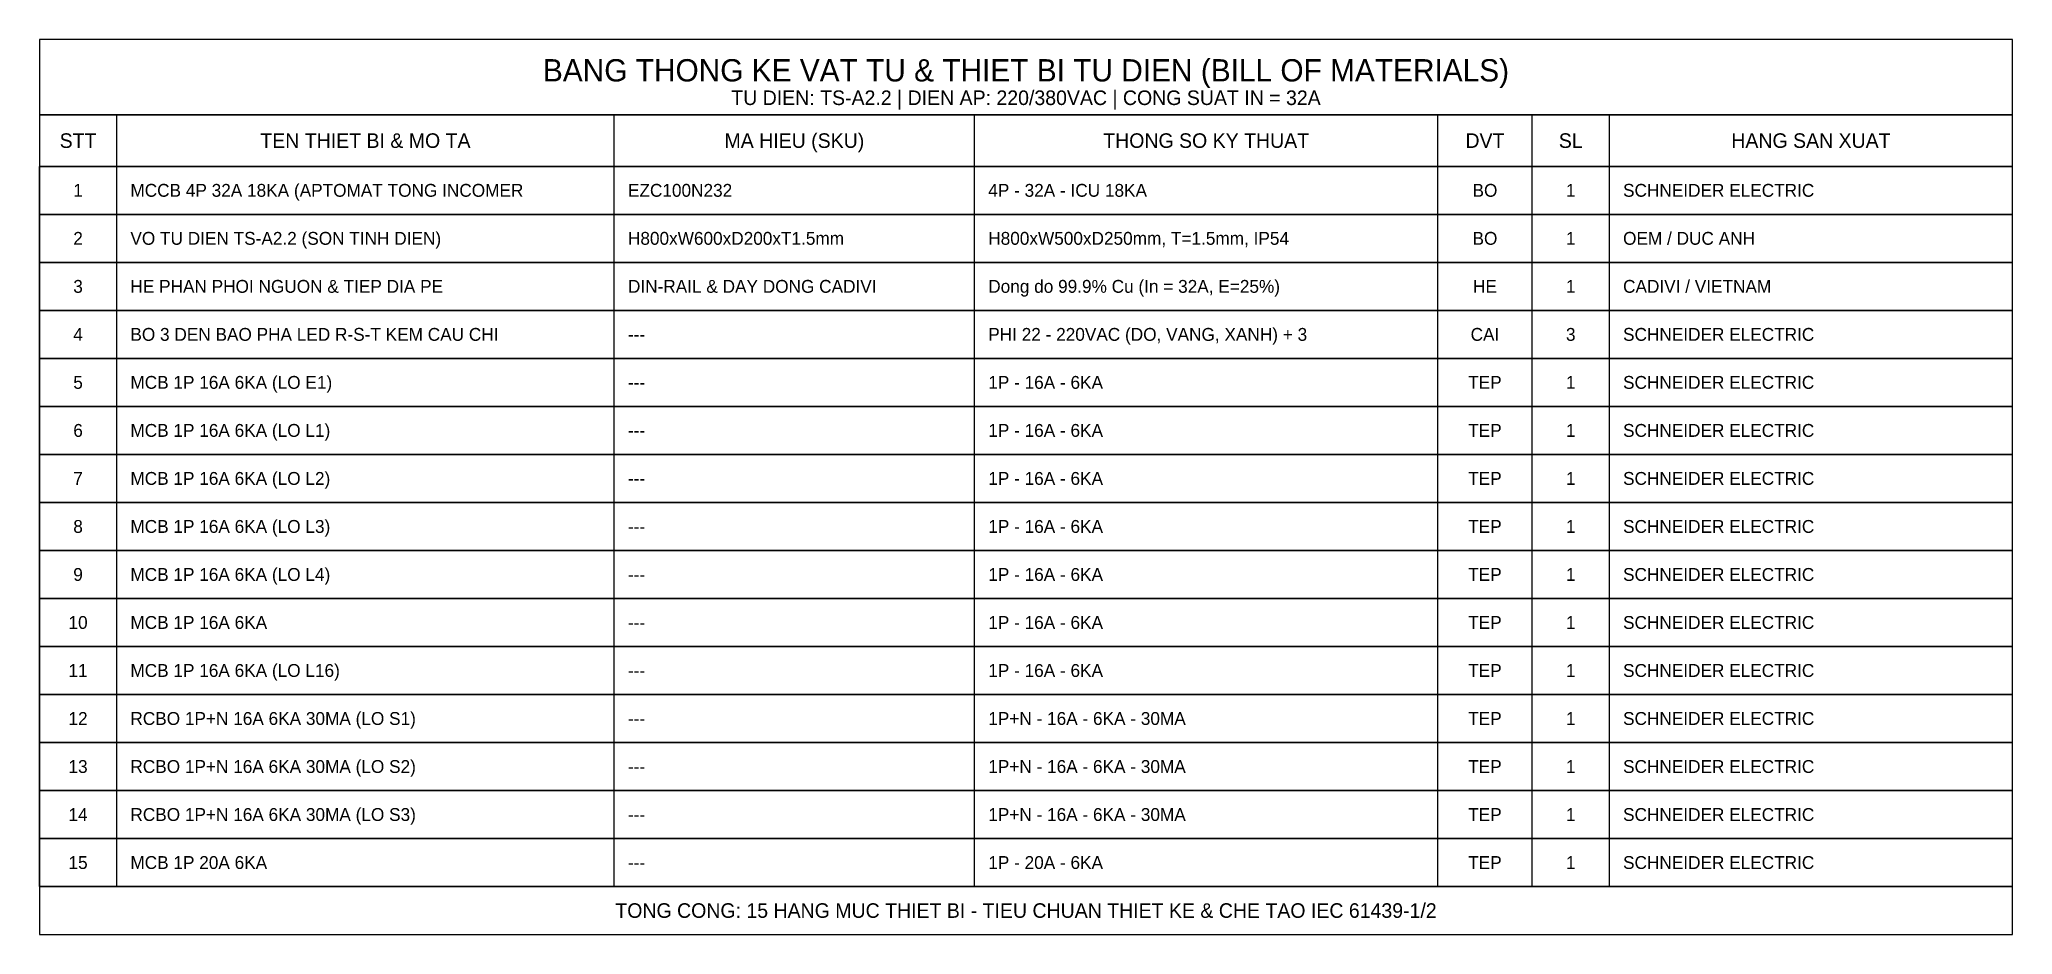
# Model space of a CAD drawing. Header units: metres. Extents: x 100 to 13750, y 44 to 1700.
# Drawn here: x 12600 to 13750, y 378 to 900 of the extents above; entities that cross this region are included whole.
import ezdxf
from ezdxf.enums import TextEntityAlignment as Align

# ---------------------------------------------------------------- set-up
doc = ezdxf.new("R2010")
doc.units = ezdxf.units.M
for name, color, linetype, lineweight in [('0_TABLE', 4, 'Continuous', 25), ('0_TABLE_HDR', 2, 'Continuous', 30), ('0_TEXT', 7, 'Continuous', 20)]:
    doc.layers.add(name, color=color, linetype=linetype, lineweight=lineweight)

msp = doc.modelspace()

# ---------------------------------------------------------------- texts
at = {"layer": '0_TABLE_HDR', "color": 2}
for s, height, p in [('BANG THONG KE VAT TU & THIET BI TU DIEN (BILL OF MATERIALS)', 13, (13175, 882)), ('STT', 8.5, (12622.5, 841)), ('TEN THIET BI & MO TA', 8.5, (12790, 841)), ('MA HIEU (SKU)', 8.5, (13040, 841)), ('THONG SO KY THUAT', 8.5, (13280, 841)), ('DVT', 8.5, (13442.5, 841)), ('SL', 8.5, (13492.5, 841)), ('HANG SAN XUAT', 8.5, (13632.5, 841)), ('TONG CONG: 15 HANG MUC THIET BI - TIEU CHUAN THIET KE & CHE TAO IEC 61439-1/2', 8.5, (13175, 392))]:
    msp.add_text(s, height=height, dxfattribs=at).set_placement(p, align=Align.MIDDLE_CENTER)
at = {"layer": '0_TEXT'}
msp.add_text('TU DIEN: TS-A2.2 | DIEN AP: 220/380VAC | CONG SUAT IN = 32A', height=8.5, dxfattribs=at).set_placement((13175, 866), align=Align.MIDDLE_CENTER)
at = {"layer": '0_TEXT', "color": 7}
for s, p in [('1', (12622.5, 812)), ('BO', (13442.5, 812)), ('1', (13492.5, 812)), ('2', (12622.5, 784)), ('BO', (13442.5, 784)), ('1', (13492.5, 784)), ('3', (12622.5, 756)), ('HE', (13442.5, 756)), ('1', (13492.5, 756)), ('4', (12622.5, 728)), ('CAI', (13442.5, 728)), ('3', (13492.5, 728)), ('5', (12622.5, 700)), ('TEP', (13442.5, 700)), ('1', (13492.5, 700)), ('6', (12622.5, 672)), ('TEP', (13442.5, 672)), ('1', (13492.5, 672)), ('7', (12622.5, 644)), ('TEP', (13442.5, 644)), ('1', (13492.5, 644)), ('8', (12622.5, 616)), ('TEP', (13442.5, 616)), ('1', (13492.5, 616)), ('9', (12622.5, 588)), ('TEP', (13442.5, 588)), ('1', (13492.5, 588)), ('10', (12622.5, 560)), ('TEP', (13442.5, 560)), ('1', (13492.5, 560)), ('11', (12622.5, 532)), ('TEP', (13442.5, 532)), ('1', (13492.5, 532)), ('12', (12622.5, 504)), ('TEP', (13442.5, 504)), ('1', (13492.5, 504)), ('13', (12622.5, 476)), ('TEP', (13442.5, 476)), ('1', (13492.5, 476)), ('14', (12622.5, 448)), ('TEP', (13442.5, 448)), ('1', (13492.5, 448)), ('15', (12622.5, 420)), ('TEP', (13442.5, 420)), ('1', (13492.5, 420))]:
    msp.add_text(s, height=7.5, dxfattribs=at).set_placement(p, align=Align.MIDDLE_CENTER)
for s, p in [('MCCB 4P 32A 18KA (APTOMAT TONG INCOMER', (12653, 812)), ('EZC100N232', (12943, 812)), ('4P - 32A - ICU 18KA', (13153, 812)), ('VO TU DIEN TS-A2.2 (SON TINH DIEN)', (12653, 784)), ('H800xW600xD200xT1.5mm', (12943, 784)), ('H800xW500xD250mm, T=1.5mm, IP54', (13153, 784)), ('HE PHAN PHOI NGUON & TIEP DIA PE', (12653, 756)), ('DIN-RAIL & DAY DONG CADIVI', (12943, 756)), ('Dong do 99.9% Cu (In = 32A, E=25%)', (13153, 756)), ('BO 3 DEN BAO PHA LED R-S-T KEM CAU CHI', (12653, 728)), ('---', (12943, 728)), ('PHI 22 - 220VAC (DO, VANG, XANH) + 3', (13153, 728)), ('MCB 1P 16A 6KA (LO E1)', (12653, 700)), ('1P - 16A - 6KA', (13153, 700)), ('---', (12943, 700)), ('MCB 1P 16A 6KA (LO L1)', (12653, 672)), ('---', (12943, 672)), ('1P - 16A - 6KA', (13153, 672)), ('MCB 1P 16A 6KA (LO L2)', (12653, 644)), ('1P - 16A - 6KA', (13153, 644)), ('---', (12943, 644)), ('MCB 1P 16A 6KA (LO L3)', (12653, 616)), ('---', (12943, 616)), ('1P - 16A - 6KA', (13153, 616)), ('MCB 1P 16A 6KA (LO L4)', (12653, 588)), ('---', (12943, 588)), ('1P - 16A - 6KA', (13153, 588)), ('MCB 1P 16A 6KA', (12653, 560)), ('1P - 16A - 6KA', (13153, 560)), ('---', (12943, 560)), ('MCB 1P 16A 6KA (LO L16)', (12653, 532)), ('---', (12943, 532)), ('1P - 16A - 6KA', (13153, 532)), ('RCBO 1P+N 16A 6KA 30MA (LO S1)', (12653, 504)), ('1P+N - 16A - 6KA - 30MA', (13153, 504)), ('---', (12943, 504)), ('RCBO 1P+N 16A 6KA 30MA (LO S2)', (12653, 476)), ('---', (12943, 476)), ('1P+N - 16A - 6KA - 30MA', (13153, 476)), ('RCBO 1P+N 16A 6KA 30MA (LO S3)', (12653, 448)), ('1P+N - 16A - 6KA - 30MA', (13153, 448)), ('---', (12943, 448)), ('MCB 1P 20A 6KA', (12653, 420)), ('---', (12943, 420)), ('1P - 20A - 6KA', (13153, 420))]:
    msp.add_text(s, height=7.5, dxfattribs=at).set_placement(p, align=Align.MIDDLE_LEFT)
at = {"layer": '0_TEXT', "color": 3}
for s, p in [('SCHNEIDER ELECTRIC', (13523, 812)), ('OEM / DUC ANH', (13523, 784)), ('CADIVI / VIETNAM', (13523, 756)), ('SCHNEIDER ELECTRIC', (13523, 728)), ('SCHNEIDER ELECTRIC', (13523, 700)), ('SCHNEIDER ELECTRIC', (13523, 672)), ('SCHNEIDER ELECTRIC', (13523, 644)), ('SCHNEIDER ELECTRIC', (13523, 616)), ('SCHNEIDER ELECTRIC', (13523, 588)), ('SCHNEIDER ELECTRIC', (13523, 560)), ('SCHNEIDER ELECTRIC', (13523, 532)), ('SCHNEIDER ELECTRIC', (13523, 504)), ('SCHNEIDER ELECTRIC', (13523, 476)), ('SCHNEIDER ELECTRIC', (13523, 448)), ('SCHNEIDER ELECTRIC', (13523, 420))]:
    msp.add_text(s, height=7.5, dxfattribs=at).set_placement(p, align=Align.MIDDLE_LEFT)

# ---------------------------------------------------------------- linework, layer by layer
at = {"layer": '0_TABLE', "color": 4}
for p, q in [((12645, 826), (12645, 856)), ((12935, 826), (12935, 856)), ((13145, 826), (13145, 856)), ((13415, 826), (13415, 856)), ((13470, 826), (13470, 856)), ((13515, 826), (13515, 856)), ((12600, 798), (12600, 826)), ((12645, 798), (12645, 826)), ((12935, 798), (12935, 826)), ((13145, 798), (13145, 826)), ((13415, 798), (13415, 826)), ((13470, 798), (13470, 826)), ((13515, 798), (13515, 826)), ((12600, 770), (12600, 798)), ((12645, 770), (12645, 798)), ((12935, 770), (12935, 798)), ((13145, 770), (13145, 798)), ((13415, 770), (13415, 798)), ((13470, 770), (13470, 798)), ((13515, 770), (13515, 798)), ((12600, 742), (12600, 770)), ((12645, 742), (12645, 770)), ((12935, 742), (12935, 770)), ((13145, 742), (13145, 770)), ((13415, 742), (13415, 770)), ((13470, 742), (13470, 770)), ((13515, 742), (13515, 770)), ((12600, 714), (12600, 742)), ((12645, 714), (12645, 742)), ((12935, 714), (12935, 742)), ((13145, 714), (13145, 742)), ((13415, 714), (13415, 742)), ((13470, 714), (13470, 742)), ((13515, 714), (13515, 742)), ((12600, 686), (12600, 714)), ((12645, 686), (12645, 714)), ((12935, 686), (12935, 714)), ((13145, 686), (13145, 714)), ((13415, 686), (13415, 714)), ((13470, 686), (13470, 714)), ((13515, 686), (13515, 714)), ((12600, 658), (12600, 686)), ((12645, 658), (12645, 686)), ((12935, 658), (12935, 686)), ((13145, 658), (13145, 686)), ((13415, 658), (13415, 686)), ((13470, 658), (13470, 686)), ((13515, 658), (13515, 686)), ((12600, 630), (12600, 658)), ((12645, 630), (12645, 658)), ((12935, 630), (12935, 658)), ((13145, 630), (13145, 658)), ((13415, 630), (13415, 658)), ((13470, 630), (13470, 658)), ((13515, 630), (13515, 658)), ((12600, 602), (12600, 630)), ((12645, 602), (12645, 630)), ((12935, 602), (12935, 630)), ((13145, 602), (13145, 630)), ((13415, 602), (13415, 630)), ((13470, 602), (13470, 630)), ((13515, 602), (13515, 630)), ((12600, 574), (12600, 602)), ((12645, 574), (12645, 602)), ((12935, 574), (12935, 602)), ((13145, 574), (13145, 602)), ((13415, 574), (13415, 602)), ((13470, 574), (13470, 602)), ((13515, 574), (13515, 602)), ((12600, 546), (12600, 574)), ((12645, 546), (12645, 574)), ((12935, 546), (12935, 574)), ((13145, 546), (13145, 574)), ((13415, 546), (13415, 574)), ((13470, 546), (13470, 574)), ((13515, 546), (13515, 574)), ((12600, 518), (12600, 546)), ((12645, 518), (12645, 546)), ((12935, 518), (12935, 546)), ((13145, 518), (13145, 546)), ((13415, 518), (13415, 546)), ((13470, 518), (13470, 546)), ((13515, 518), (13515, 546)), ((12600, 490), (12600, 518)), ((12645, 490), (12645, 518)), ((12935, 490), (12935, 518)), ((13145, 490), (13145, 518)), ((13415, 490), (13415, 518)), ((13470, 490), (13470, 518)), ((13515, 490), (13515, 518)), ((12600, 462), (12600, 490)), ((12645, 462), (12645, 490)), ((12935, 462), (12935, 490)), ((13145, 462), (13145, 490)), ((13415, 462), (13415, 490)), ((13470, 462), (13470, 490)), ((13515, 462), (13515, 490)), ((12600, 434), (12600, 462)), ((12645, 434), (12645, 462)), ((12935, 434), (12935, 462)), ((13145, 434), (13145, 462)), ((13415, 434), (13415, 462)), ((13470, 434), (13470, 462)), ((13515, 434), (13515, 462)), ((12600, 406), (12600, 434)), ((12645, 406), (12645, 434)), ((12935, 406), (12935, 434)), ((13145, 406), (13145, 434)), ((13415, 406), (13415, 434)), ((13470, 406), (13470, 434)), ((13515, 406), (13515, 434))]:
    msp.add_line(p, q, dxfattribs=at)
for points in [[(12600, 856), (13750, 856), (13750, 900), (12600, 900), (12600, 856)], [(12600, 826), (13750, 826), (13750, 856), (12600, 856), (12600, 826)], [(12600, 798), (13750, 798), (13750, 826), (12600, 826), (12600, 798)], [(12600, 770), (13750, 770), (13750, 798), (12600, 798), (12600, 770)], [(12600, 742), (13750, 742), (13750, 770), (12600, 770), (12600, 742)], [(12600, 714), (13750, 714), (13750, 742), (12600, 742), (12600, 714)], [(12600, 686), (13750, 686), (13750, 714), (12600, 714), (12600, 686)], [(12600, 658), (13750, 658), (13750, 686), (12600, 686), (12600, 658)], [(12600, 630), (13750, 630), (13750, 658), (12600, 658), (12600, 630)], [(12600, 602), (13750, 602), (13750, 630), (12600, 630), (12600, 602)], [(12600, 574), (13750, 574), (13750, 602), (12600, 602), (12600, 574)], [(12600, 546), (13750, 546), (13750, 574), (12600, 574), (12600, 546)], [(12600, 518), (13750, 518), (13750, 546), (12600, 546), (12600, 518)], [(12600, 490), (13750, 490), (13750, 518), (12600, 518), (12600, 490)], [(12600, 462), (13750, 462), (13750, 490), (12600, 490), (12600, 462)], [(12600, 434), (13750, 434), (13750, 462), (12600, 462), (12600, 434)], [(12600, 406), (13750, 406), (13750, 434), (12600, 434), (12600, 406)], [(12600, 378), (13750, 378), (13750, 406), (12600, 406), (12600, 378)]]:
    msp.add_lwpolyline(points, close=True, dxfattribs=at)

msp.set_redraw_order([(e.dxf.handle, doc.entitydb.next_handle()) for e in msp.query("TEXT MTEXT ATTDEF DIMENSION ARC_DIMENSION")])  # texts and dimensions are drawn at this point

doc.saveas('drawing.dxf')
